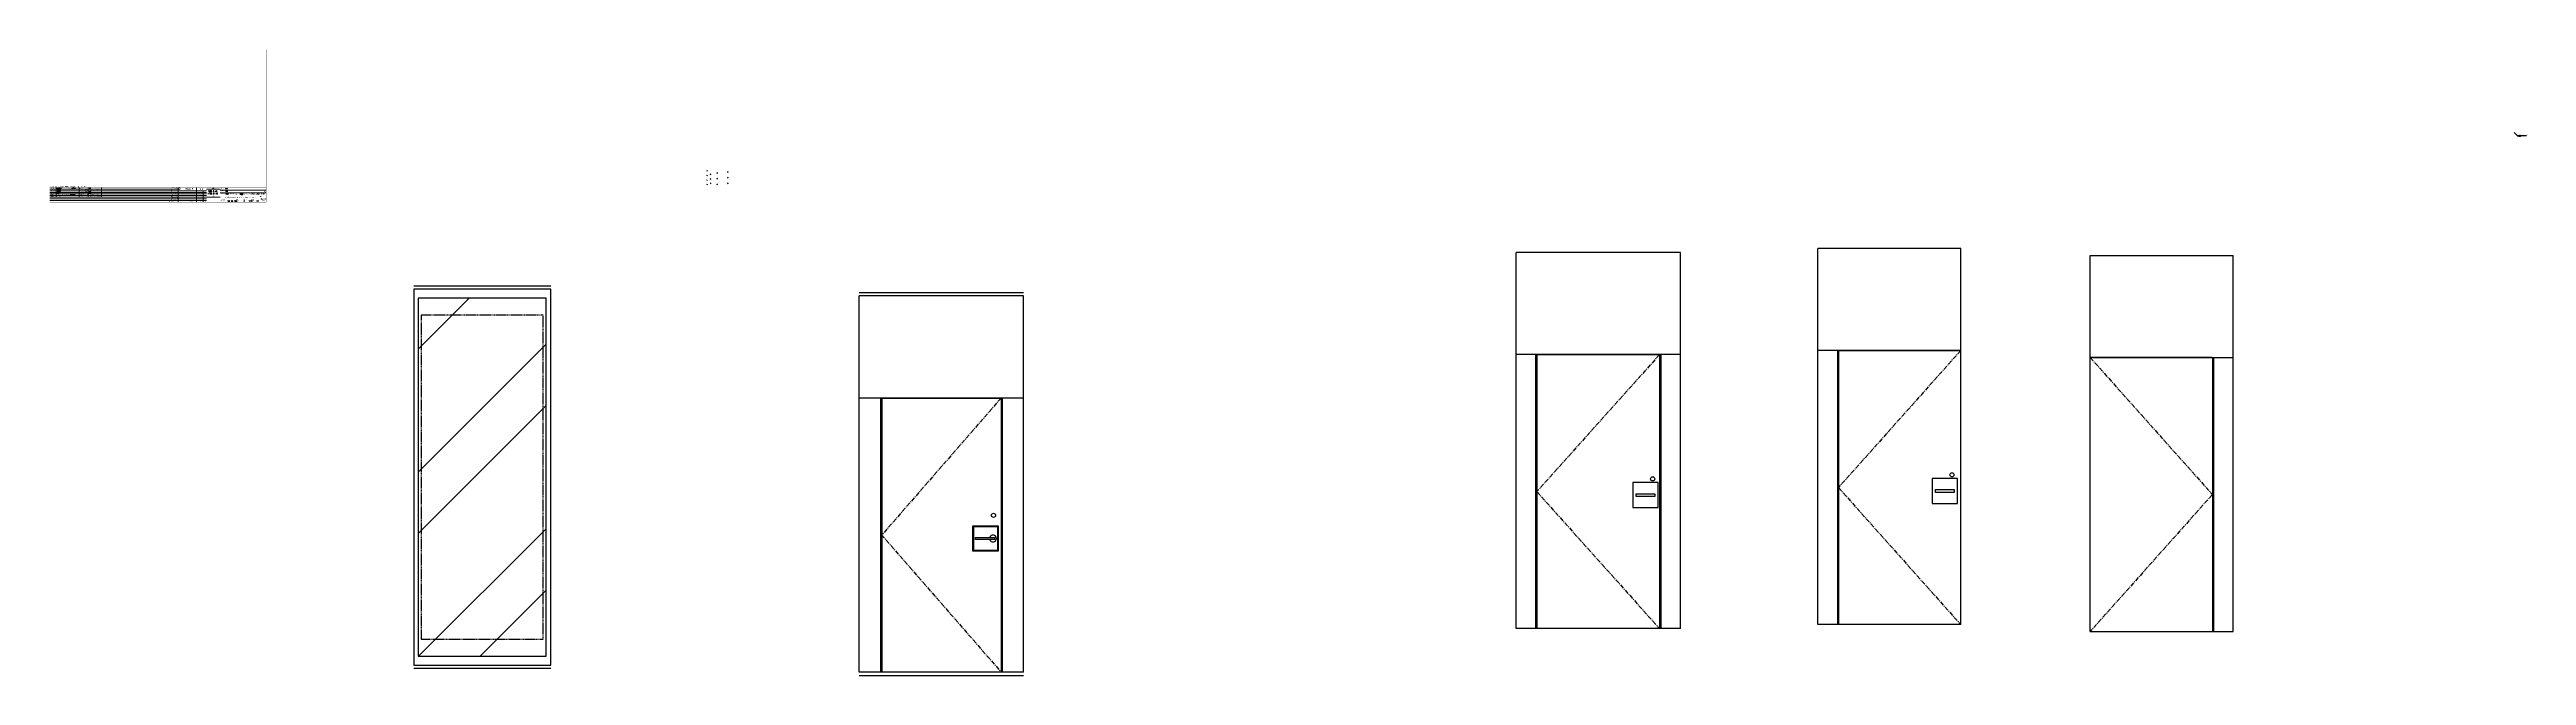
# Model space of a CAD drawing. Header units: inches. Extents: x 107967 to 757940, y -1505 to 368711.
# Drawn here: x 110612 to 569912, y -1505 to 114537 of the extents above; entities that cross this region are included whole.
import ezdxf
from ezdxf.enums import TextEntityAlignment as Align

# ---------------------------------------------------------------- set-up
doc = ezdxf.new("R2010")
doc.units = ezdxf.units.IN
doc.header["$MEASUREMENT"] = 0
doc.linetypes.add('CENTER', pattern=[50.8, 31.75, -6.35, 6.35, -6.35])
doc.linetypes.add('HIDDEN', pattern=[9.525, 6.35, -3.175])
for name, color, linetype in [('_P11_製品', 4, 'Continuous'), ('_P18_製品', 4, 'Continuous'), ('_グラスウール', 2, 'BATTING'), ('_ハッチング', 5, 'Continuous'), ('_図面補足', 3, 'Continuous'), ('_文字', 3, 'Continuous'), ('_製品寸法', 9, 'Continuous'), ('_躯体', 8, 'Continuous'), ('P11_製品', 4, 'Continuous')]:
    doc.layers.add(name, color=color, linetype=linetype)
doc.layers.add('_図面枠', color=7, linetype='Continuous', lineweight=0)
doc.styles.add('OKAMURA', font='simplex8.shx', dxfattribs={"width": 0.7, "bigfont": 'BIGFONT.shx'})
doc.styles.get("Standard").update_dxf_attribs({"font": 'arial.ttf'})
doc.linetypes.add('BATTING', pattern='A,0.00254,-2.54,[134,ltypeshp.shx,S=2.54,R=0,X=-2.54,Y=0],-5.08,[134,ltypeshp.shx,S=2.54,R=180,X=2.54,Y=0],-2.54', length=10.16254)
doc.dimstyles.new('OKAMURA-050', dxfattribs={"dimscale": 50, "dimtxt": 3, "dimasz": 1, "dimexe": 0, "dimexo": 3, "dimgap": 1, "dimtad": 1, "dimdec": 8, "dimdsep": 46, "dimtxsty": 'OKAMURA', "dimblk1": 'DOT', "dimblk2": 'DOT', "dimsah": 1, "dimcen": 0, "dimclrt": 3, "dimadec": 0, "dimazin": 0, "dimtfac": 1, "dimtdec": 8, "dimtix": 1, "dimtmove": 2, "dimatfit": 3, "dimfxl": 1, "dimtolj": 1, "dimarcsym": 0})

# ---------------------------------------------------------------- blocks, each defined once
blk = doc.blocks.new('Zuwaku_A1')
at = {"layer": '_図面枠', "linetype": 'Continuous'}
h = blk.add_hatch(color=7, dxfattribs=at)
edge = h.paths.add_edge_path()
edge.add_ellipse((656.3, 16.8), major_axis=(-4.3, 0), ratio=0.54777, start_angle=0, end_angle=360)
edge = h.paths.add_edge_path(flags=16)
edge.add_ellipse((656.3, 16.8), major_axis=(-2.96, 0), ratio=0.693584, start_angle=0, end_angle=360)
h.paths.add_polyline_path([(664.7, 17.5), (668.1, 18.9), (666.6, 18.9), (662.5, 17.2), (662.5, 20.7), (661.4, 20.7), (661.4, 14.7), (662.5, 14.7), (662.5, 16.6), (663.5, 17), (666.9, 14.7), (669, 14.7)])
edge = h.paths.add_edge_path()
edge.add_spline(control_points=[(676.3, 15.2), (676.3, 15.2), (676.3, 17.5), (676.3, 17.5)], knot_values=[0, 0, 0, 0, 1, 1, 1, 1], degree=3, periodic=0)
edge.add_spline(control_points=[(676.3, 17.5), (676.3, 18.1), (675.3, 19.2), (672.7, 19.2)], knot_values=[1, 1, 1, 1, 2, 2, 2, 2], degree=3, periodic=0)
edge.add_spline(control_points=[(672.7, 19.2), (670.8, 19.2), (669.2, 18.7), (669.2, 17.7)], knot_values=[2, 2, 2, 2, 3, 3, 3, 3], degree=3, periodic=0)
edge.add_line((669.2, 17.7), (670.4, 17.7))
edge.add_spline(control_points=[(670.4, 17.7), (670.4, 17.9), (670.5, 18.8), (672.8, 18.8)], knot_values=[5, 5, 5, 5, 6, 6, 6, 6], degree=3, periodic=0)
edge.add_spline(control_points=[(672.8, 18.8), (674.9, 18.8), (675, 18), (675.1, 17.7)], knot_values=[6, 6, 6, 6, 7, 7, 7, 7], degree=3, periodic=0)
edge.add_spline(control_points=[(675.1, 17.7), (675.1, 17.7), (675.1, 17.5), (675, 17.4)], knot_values=[7, 7, 7, 7, 8, 8, 8, 8], degree=3, periodic=0)
edge.add_spline(control_points=[(675, 17.4), (674.9, 17.2), (674.4, 17.2), (674.4, 17.2)], knot_values=[8, 8, 8, 8, 9, 9, 9, 9], degree=3, periodic=0)
edge.add_spline(control_points=[(674.4, 17.2), (673.9, 17.1), (670.8, 17.2), (670.8, 17.2)], knot_values=[9, 9, 9, 9, 10, 10, 10, 10], degree=3, periodic=0)
edge.add_spline(control_points=[(670.8, 17.2), (670.1, 17.2), (668.6, 16.8), (668.6, 15.9)], knot_values=[10, 10, 10, 10, 11, 11, 11, 11], degree=3, periodic=0)
edge.add_spline(control_points=[(668.6, 15.9), (668.6, 15.1), (670.2, 14.5), (672.1, 14.5)], knot_values=[11, 11, 11, 11, 12, 12, 12, 12], degree=3, periodic=0)
edge.add_spline(control_points=[(672.1, 14.5), (673.2, 14.5), (674.2, 14.7), (674.9, 15)], knot_values=[12, 12, 12, 12, 13, 13, 13, 13], degree=3, periodic=0)
edge.add_spline(control_points=[(674.9, 15), (674.9, 15), (675, 15.1), (675.1, 15)], knot_values=[13, 13, 13, 13, 14, 14, 14, 14], degree=3, periodic=0)
edge.add_spline(control_points=[(675.1, 15), (675.1, 14.9), (675.2, 14.8), (675.4, 14.8), (675.5, 14.8), (676.3, 14.8), (676.3, 14.8)], knot_values=[14, 14, 14, 14, 15, 15, 15, 16, 16, 16, 16], degree=3, periodic=0)
edge.add_spline(control_points=[(676.3, 14.8), (676.3, 14.8), (676.4, 14.8), (676.4, 14.8), (676.4, 14.8), (676.3, 15.1), (676.3, 15.2)], knot_values=[16, 16, 16, 16, 17, 17, 17, 18, 18, 18, 18], degree=3, periodic=0)
edge = h.paths.add_edge_path(flags=16)
edge.add_spline(control_points=[(670.1, 16), (670.1, 16.3), (670.4, 16.9), (671.3, 16.9)], knot_values=[3, 3, 3, 3, 4, 4, 4, 4], degree=3, periodic=0)
edge.add_spline(control_points=[(671.3, 16.9), (671.3, 16.9), (674.9, 16.9), (674.9, 16.9)], knot_values=[4, 4, 4, 4, 5, 5, 5, 5], degree=3, periodic=0)
edge.add_spline(control_points=[(674.9, 16.9), (675, 16.9), (675.1, 16.8), (675.1, 16.7)], knot_values=[5, 5, 5, 5, 6, 6, 6, 6], degree=3, periodic=0)
edge.add_spline(control_points=[(675.1, 16.7), (675.1, 16.7), (675.1, 16.7), (675.1, 16.7)], knot_values=[6, 6, 6, 6, 7, 7, 7, 7], degree=3, periodic=0)
edge.add_spline(control_points=[(675.1, 16.7), (675.1, 16.7), (675.1, 16), (675.1, 16)], knot_values=[0, 0, 0, 0, 1, 1, 1, 1], degree=3, periodic=0)
edge.add_spline(control_points=[(675.1, 16), (675.1, 15.4), (673.6, 14.9), (672.2, 14.9)], knot_values=[1, 1, 1, 1, 2, 2, 2, 2], degree=3, periodic=0)
edge.add_spline(control_points=[(672.2, 14.9), (671, 14.9), (670.1, 15.4), (670.1, 16)], knot_values=[2, 2, 2, 2, 3, 3, 3, 3], degree=3, periodic=0)
edge = h.paths.add_edge_path()
edge.add_spline(control_points=[(678.2, 17.5), (678.2, 18.3), (679.1, 18.8), (680.1, 18.8)], knot_values=[8, 8, 8, 8, 9, 9, 9, 9], degree=3, periodic=0)
edge.add_spline(control_points=[(680.1, 18.8), (681.1, 18.8), (681.9, 18.3), (681.9, 17.8)], knot_values=[9, 9, 9, 9, 10, 10, 10, 10], degree=3, periodic=0)
edge.add_spline(control_points=[(681.9, 17.8), (681.9, 17.8), (681.9, 14.7), (681.9, 14.7)], knot_values=[10, 10, 10, 10, 11, 11, 11, 11], degree=3, periodic=0)
edge.add_spline(control_points=[(681.9, 14.7), (681.9, 14.7), (683, 14.7), (683, 14.7)], knot_values=[11, 11, 11, 11, 12, 12, 12, 12], degree=3, periodic=0)
edge.add_spline(control_points=[(683, 14.7), (683, 14.7), (683, 17.6), (683, 17.6)], knot_values=[12, 12, 12, 12, 13, 13, 13, 13], degree=3, periodic=0)
edge.add_spline(control_points=[(683, 17.6), (683, 17.6), (683, 17.6), (683, 17.6)], knot_values=[13, 13, 13, 13, 13.99999, 13.99999, 13.99999, 13.99999], degree=3, periodic=0)
edge.add_spline(control_points=[(683, 17.6), (683, 18.1), (683.8, 18.8), (684.8, 18.8)], knot_values=[14, 14, 14, 14, 15, 15, 15, 15], degree=3, periodic=0)
edge.add_spline(control_points=[(684.8, 18.8), (685.8, 18.8), (686.6, 18.3), (686.6, 17.8)], knot_values=[15, 15, 15, 15, 16, 16, 16, 16], degree=3, periodic=0)
edge.add_spline(control_points=[(686.6, 17.8), (686.6, 17.8), (686.6, 14.7), (686.6, 14.7)], knot_values=[16, 16, 16, 16, 17, 17, 17, 17], degree=3, periodic=0)
edge.add_spline(control_points=[(686.6, 14.7), (686.6, 14.7), (687.7, 14.7), (687.7, 14.7)], knot_values=[17, 17, 17, 17, 18, 18, 18, 18], degree=3, periodic=0)
edge.add_spline(control_points=[(687.7, 14.7), (687.7, 14.7), (687.7, 17.8), (687.7, 17.8)], knot_values=[18, 18, 18, 18, 19, 19, 19, 19], degree=3, periodic=0)
edge.add_spline(control_points=[(687.7, 17.8), (687.7, 18.3), (686.5, 19.1), (685.1, 19.1)], knot_values=[19, 19, 19, 19, 20, 20, 20, 20], degree=3, periodic=0)
edge.add_spline(control_points=[(685.1, 19.1), (684.1, 19.1), (683.2, 18.8), (682.7, 18.3)], knot_values=[0, 0, 0, 0, 1, 1, 1, 1], degree=3, periodic=0)
edge.add_spline(control_points=[(682.7, 18.3), (682.3, 18.9), (681.5, 19.2), (680.4, 19.2)], knot_values=[1, 1, 1, 1, 2, 2, 2, 2], degree=3, periodic=0)
edge.add_spline(control_points=[(680.4, 19.2), (679.6, 19.2), (678.8, 19), (678.2, 18.7)], knot_values=[2, 2, 2, 2, 3, 3, 3, 3], degree=3, periodic=0)
edge.add_spline(control_points=[(678.2, 18.7), (678.2, 18.7), (678.2, 19.1), (678.2, 19.1)], knot_values=[3, 3, 3, 3, 4, 4, 4, 4], degree=3, periodic=0)
edge.add_spline(control_points=[(678.2, 19.1), (678.2, 19.1), (677.1, 19.1), (677.1, 19.1)], knot_values=[4, 4, 4, 4, 5, 5, 5, 5], degree=3, periodic=0)
edge.add_spline(control_points=[(677.1, 19.1), (677.1, 19.1), (677.1, 14.7), (677.1, 14.7)], knot_values=[5, 5, 5, 5, 6, 6, 6, 6], degree=3, periodic=0)
edge.add_spline(control_points=[(677.1, 14.7), (677.1, 14.7), (678.2, 14.7), (678.2, 14.7)], knot_values=[6, 6, 6, 6, 7, 7, 7, 7], degree=3, periodic=0)
edge.add_spline(control_points=[(678.2, 14.7), (678.2, 14.7), (678.2, 17.5), (678.2, 17.5)], knot_values=[7, 7, 7, 7, 8, 8, 8, 8], degree=3, periodic=0)
edge = h.paths.add_edge_path()
edge.add_spline(control_points=[(689.6, 16.4), (689.6, 16.4), (689.6, 18.9), (689.6, 18.9)], knot_values=[3, 3, 3, 3, 4, 4, 4, 4], degree=3, periodic=0)
edge.add_spline(control_points=[(689.6, 18.9), (689.6, 18.9), (688.5, 18.9), (688.5, 18.9)], knot_values=[4, 4, 4, 4, 5, 5, 5, 5], degree=3, periodic=0)
edge.add_spline(control_points=[(688.5, 18.9), (688.5, 18.9), (688.5, 16.5), (688.5, 16.5)], knot_values=[5, 5, 5, 5, 6, 6, 6, 6], degree=3, periodic=0)
edge.add_spline(control_points=[(688.5, 16.5), (688.5, 15.5), (690, 14.6), (691.9, 14.6)], knot_values=[6, 6, 6, 6, 7, 7, 7, 7], degree=3, periodic=0)
edge.add_spline(control_points=[(691.9, 14.6), (692.9, 14.6), (694, 14.8), (694.8, 15.2)], knot_values=[7, 7, 7, 7, 8, 8, 8, 8], degree=3, periodic=0)
edge.add_spline(control_points=[(694.8, 15.2), (694.8, 15.2), (694.8, 14.7), (694.8, 14.7)], knot_values=[8, 8, 8, 8, 9, 9, 9, 9], degree=3, periodic=0)
edge.add_spline(control_points=[(694.8, 14.7), (694.8, 14.7), (695.9, 14.7), (695.9, 14.7)], knot_values=[9, 9, 9, 9, 10, 10, 10, 10], degree=3, periodic=0)
edge.add_spline(control_points=[(695.9, 14.7), (695.9, 14.7), (695.9, 18.9), (695.9, 18.9)], knot_values=[10, 10, 10, 10, 11, 11, 11, 11], degree=3, periodic=0)
edge.add_spline(control_points=[(695.9, 18.9), (695.9, 18.9), (694.8, 18.9), (694.8, 18.9)], knot_values=[11, 11, 11, 11, 12, 12, 12, 12], degree=3, periodic=0)
edge.add_spline(control_points=[(694.8, 18.9), (694.8, 18.9), (694.8, 16), (694.8, 16)], knot_values=[0, 0, 0, 0, 1, 1, 1, 1], degree=3, periodic=0)
edge.add_spline(control_points=[(694.8, 16), (694.7, 15.4), (693.3, 14.9), (692.1, 14.9)], knot_values=[1, 1, 1, 1, 2, 2, 2, 2], degree=3, periodic=0)
edge.add_spline(control_points=[(692.1, 14.9), (690.4, 14.9), (689.6, 15.8), (689.6, 16.4)], knot_values=[2, 2, 2, 2, 3, 3, 3, 3], degree=3, periodic=0)
edge = h.paths.add_edge_path()
edge.add_spline(control_points=[(697.9, 17.5), (697.9, 17.5), (697.9, 17.5), (697.9, 17.5)], knot_values=[6, 6, 6, 6, 6.99999, 6.99999, 6.99999, 6.99999], degree=3, periodic=0)
edge.add_spline(control_points=[(697.9, 17.5), (697.9, 18.1), (699.1, 18.8), (700.5, 18.8)], knot_values=[7, 7, 7, 7, 8, 8, 8, 8], degree=3, periodic=0)
edge.add_spline(control_points=[(700.5, 18.8), (701.8, 18.8), (702.3, 18.2), (702.4, 17.7)], knot_values=[8, 8, 8, 8, 9, 9, 9, 9], degree=3, periodic=0)
edge.add_spline(control_points=[(702.4, 17.7), (702.4, 17.7), (703.8, 17.7), (703.8, 17.7)], knot_values=[9, 9, 9, 9, 10, 10, 10, 10], degree=3, periodic=0)
edge.add_spline(control_points=[(703.8, 17.7), (703.5, 18.4), (702.7, 19), (700.6, 19)], knot_values=[10, 10, 10, 10, 11, 11, 11, 11], degree=3, periodic=0)
edge.add_spline(control_points=[(700.6, 19), (699.5, 19), (698.5, 18.8), (697.9, 18.5)], knot_values=[0, 0, 0, 0, 1, 1, 1, 1], degree=3, periodic=0)
edge.add_spline(control_points=[(697.9, 18.5), (697.9, 18.5), (697.9, 18.9), (697.9, 18.9)], knot_values=[1, 1, 1, 1, 2, 2, 2, 2], degree=3, periodic=0)
edge.add_spline(control_points=[(697.9, 18.9), (697.9, 18.9), (696.7, 18.9), (696.7, 18.9)], knot_values=[2, 2, 2, 2, 3, 3, 3, 3], degree=3, periodic=0)
edge.add_spline(control_points=[(696.7, 18.9), (696.7, 18.9), (696.7, 14.7), (696.7, 14.7)], knot_values=[3, 3, 3, 3, 4, 4, 4, 4], degree=3, periodic=0)
edge.add_spline(control_points=[(696.7, 14.7), (696.7, 14.7), (697.9, 14.7), (697.9, 14.7)], knot_values=[4, 4, 4, 4, 5, 5, 5, 5], degree=3, periodic=0)
edge.add_spline(control_points=[(697.9, 14.7), (697.9, 14.7), (697.9, 17.5), (697.9, 17.5)], knot_values=[5, 5, 5, 5, 6, 6, 6, 6], degree=3, periodic=0)
edge = h.paths.add_edge_path()
edge.add_spline(control_points=[(711.4, 15.2), (711.4, 15.2), (711.4, 17.5), (711.4, 17.5)], knot_values=[0, 0, 0, 0, 1, 1, 1, 1], degree=3, periodic=0)
edge.add_spline(control_points=[(711.4, 17.5), (711.4, 18.1), (710.5, 19.2), (707.9, 19.2)], knot_values=[1, 1, 1, 1, 2, 2, 2, 2], degree=3, periodic=0)
edge.add_spline(control_points=[(707.9, 19.2), (706, 19.2), (704.4, 18.7), (704.4, 17.7)], knot_values=[2, 2, 2, 2, 3, 3, 3, 3], degree=3, periodic=0)
edge.add_line((704.4, 17.7), (705.6, 17.7))
edge.add_spline(control_points=[(705.6, 17.7), (705.6, 17.9), (705.7, 18.8), (707.9, 18.8)], knot_values=[5, 5, 5, 5, 6, 6, 6, 6], degree=3, periodic=0)
edge.add_spline(control_points=[(707.9, 18.8), (710.1, 18.8), (710.2, 18), (710.2, 17.7)], knot_values=[6, 6, 6, 6, 7, 7, 7, 7], degree=3, periodic=0)
edge.add_spline(control_points=[(710.2, 17.7), (710.2, 17.7), (710.3, 17.5), (710.2, 17.4)], knot_values=[7, 7, 7, 7, 8, 8, 8, 8], degree=3, periodic=0)
edge.add_spline(control_points=[(710.2, 17.4), (710.1, 17.2), (709.6, 17.2), (709.6, 17.2)], knot_values=[8, 8, 8, 8, 9, 9, 9, 9], degree=3, periodic=0)
edge.add_spline(control_points=[(709.6, 17.2), (709.1, 17.1), (706, 17.2), (706, 17.2)], knot_values=[9, 9, 9, 9, 10, 10, 10, 10], degree=3, periodic=0)
edge.add_spline(control_points=[(706, 17.2), (705.3, 17.2), (703.8, 16.8), (703.8, 15.9)], knot_values=[10, 10, 10, 10, 11, 11, 11, 11], degree=3, periodic=0)
edge.add_spline(control_points=[(703.8, 15.9), (703.8, 15.1), (705.4, 14.5), (707.3, 14.5)], knot_values=[11, 11, 11, 11, 12, 12, 12, 12], degree=3, periodic=0)
edge.add_spline(control_points=[(707.3, 14.5), (708.4, 14.5), (709.4, 14.7), (710.1, 15)], knot_values=[12, 12, 12, 12, 13, 13, 13, 13], degree=3, periodic=0)
edge.add_spline(control_points=[(710.1, 15), (710.1, 15), (710.2, 15.1), (710.2, 15)], knot_values=[13, 13, 13, 13, 14, 14, 14, 14], degree=3, periodic=0)
edge.add_spline(control_points=[(710.2, 15), (710.3, 14.9), (710.4, 14.8), (710.5, 14.8), (710.7, 14.8), (711.5, 14.8), (711.5, 14.8)], knot_values=[14, 14, 14, 14, 15, 15, 15, 16, 16, 16, 16], degree=3, periodic=0)
edge.add_spline(control_points=[(711.5, 14.8), (711.5, 14.8), (711.6, 14.8), (711.6, 14.8), (711.6, 14.8), (711.4, 15.1), (711.4, 15.2)], knot_values=[16, 16, 16, 16, 17, 17, 17, 18, 18, 18, 18], degree=3, periodic=0)
edge = h.paths.add_edge_path(flags=16)
edge.add_spline(control_points=[(710.3, 16), (710.3, 16), (710.3, 16.7), (710.3, 16.7)], knot_values=[0, 0, 0, 0, 1, 1, 1, 1], degree=3, periodic=0)
edge.add_spline(control_points=[(710.3, 16.7), (710.3, 16.8), (710.2, 16.9), (710.1, 16.9)], knot_values=[5, 5, 5, 5, 6, 6, 6, 6], degree=3, periodic=0)
edge.add_spline(control_points=[(710.1, 16.9), (710.1, 16.9), (706.5, 16.9), (706.5, 16.9)], knot_values=[4, 4, 4, 4, 5, 5, 5, 5], degree=3, periodic=0)
edge.add_spline(control_points=[(706.5, 16.9), (705.5, 16.9), (705.2, 16.3), (705.2, 16)], knot_values=[3, 3, 3, 3, 4, 4, 4, 4], degree=3, periodic=0)
edge.add_spline(control_points=[(705.2, 16), (705.2, 15.4), (706.2, 14.9), (707.4, 14.9)], knot_values=[2, 2, 2, 2, 3, 3, 3, 3], degree=3, periodic=0)
edge.add_spline(control_points=[(707.4, 14.9), (708.7, 14.9), (710.3, 15.4), (710.3, 16)], knot_values=[1, 1, 1, 1, 2, 2, 2, 2], degree=3, periodic=0)
at = {"layer": '_図面枠', "color": 7, "linetype": 'Continuous'}
for p, q in [((484.5, 48), (0, 48)), ((582, 42), (0, 42)), ((582, 36), (0, 36)), ((582, 30), (0, 30)), ((484.5, 24), (0, 24)), ((632, 18), (0, 18)), ((582, 12), (0, 12)), ((582, 6), (0, 6)), ((582, 24), (484.5, 24)), ((544.5, 54), (544.5, 0)), ((569.5, 42), (569.5, 0)), ((632, 48), (582, 48)), ((693.5, 10), (693.5, 0)), ((721.5, 10), (721.5, 0)), ((749.5, 10), (749.5, 0)), ((789.6, 7), (791.9, 11.4))]:
    blk.add_line(p, q, dxfattribs=at)
at = {"layer": '_図面枠', "color": 7}
for p, q in [((476.5, 54), (476.5, 0)), ((632, 44), (803, 44)), ((632, 34), (803, 34))]:
    blk.add_line(p, q, dxfattribs=at)
at = {"layer": '_図面枠', "color": 7, "const_width": 1}
blk.add_lwpolyline([(803, 565), (0, 565), (0, 0), (803, 0)], close=True, dxfattribs=at)
at = {"layer": '_図面枠', "color": 7}
for points, const_width in [([(0, 54), (803, 54)], 0.7), ([(582, 24), (803, 24)], 0.5), ([(632, 10), (777.5, 10)], 0.5)]:
    blk.add_lwpolyline(points, dxfattribs=dict(at, const_width=const_width))
at = {"layer": '_図面枠', "color": 7, "linetype": 'Continuous', "const_width": 0.5}
for points in [[(447.5, 54), (447.5, 0)], [(484.5, 54), (484.5, 0)], [(582, 54), (582, 0)], [(632, 54), (632, 0)], [(777.5, 24), (777.5, 0)]]:
    blk.add_lwpolyline(points, dxfattribs=at)
at = {"layer": '_図面枠', "color": 7, "linetype": 'Continuous'}
for centre, radius in [((558.8, 48), 0.5), ((558.8, 48), 0.25), ((567.3, 48), 0.5), ((567.3, 48), 0.25)]:
    blk.add_circle(centre, radius, dxfattribs=at)
at = {"layer": '_図面枠', "color": 3, "style": 'OKAMURA', "width": 0.7}
for s, height, p in [('壁', 3.5, (449.6, 43)), ('柱型', 3.5, (449.6, 37)), ('天井ボード', 3.5, (449.6, 31)), ('膳板・Ｐカン', 3.5, (449.6, 19)), ('サッシュ・方立', 3.5, (449.6, 7)), ('ブラインドＢＯＸ', 3.5, (449.6, 13)), ('その他', 3.5, (449.6, 1)), ('Ｔバー', 3.5, (449.6, 25)), ('ビス打ちの確認', 3.5, (451.7, 49)), ('不可', 3.5, (477.7, 49)), ('最終更新日', 6, (502.7, 45)), ('訂正理由 ', 3.5, (515.8, 1.5)), ('年月日 ', 3.5, (553.2, 1.3)), ('署名 ', 3.5, (573.4, 1.4)), ('図面尺度 ', 3.5, (601.3, 49.3)), ('御承諾', 3.5, (603.1, 19.1)), ('図面名称 ', 3.5, (633.7, 30)), ('設計年月日 ', 3.5, (634.1, 5.6)), ('物件名 ', 3.5, (634.3, 50.1)), ('顧客名 ', 3.5, (634.3, 39.8)), ('検図 ', 3.5, (694.6, 5.8)), ('設計 ', 3.5, (722.6, 5.8)), ('製図 ', 3.5, (750.8, 5.8)), ('葉数 ', 3.5, (778.8, 18.8)), ('殿', 5, (796, 36.6))]:
    blk.add_text(s, height=height, dxfattribs=at).set_placement(p)
at = {"layer": '_図面枠', "color": 7, "linetype": 'Continuous', "width": 0.9}
for s, height, p in [('CORPORATION', 4, (717.2, 14.7)), ('Ver.3.0', 2, (758.6, 14.7))]:
    blk.add_text(s, height=height, dxfattribs=at).set_placement(p)
at = {"layer": '_図面枠', "color": 3, "style": 'OKAMURA', "flags": 8}
for tag, p, height, width in [('備考欄01', (3, 49.5), 3.5, 0.7), ('備考欄02', (3, 43.5), 3.5, 0.7), ('備考欄03', (3, 37.5), 3.5, 0.7), ('備考欄04', (3, 31.5), 3.5, 0.7), ('備考欄05', (3, 25.5), 3.5, 0.7), ('備考欄06', (3, 19.5), 3.5, 0.7), ('備考欄07', (3, 13.5), 3.5, 0.7), ('備考欄08', (3, 7.5), 3.5, 0.7), ('備考欄09', (3, 1.5), 3.5, 0.7), ('避難安全検証法', (443, 1.5), 3.5, 0.8), ('ビス打ち確認01', (479.2, 43.5), 3, 0.7), ('ビス打ち確認02', (479.2, 37.5), 3, 0.7), ('ビス打ち確認03', (479.2, 31.5), 3, 0.7), ('ビス打ち確認04', (479.2, 25.5), 3, 0.7), ('ビス打ち確認05', (479.2, 19.5), 3, 0.7), ('ビス打ち確認06', (479.2, 13.5), 3, 0.7), ('ビス打ち確認07', (479.2, 7.5), 3, 0.7), ('ビス打ち確認08', (479.2, 1.5), 3, 0.7), ('図面更新内容01', (487.5, 37.5), 3, 0.7), ('図面更新内容02', (487.5, 31.5), 3, 0.7), ('図面更新内容03', (487.5, 25.5), 3, 0.7), ('図面更新内容04', (487.5, 19.5), 3, 0.7), ('図面更新内容05', (487.5, 13.5), 3, 0.7), ('図面更新内容06', (487.5, 7.5), 3, 0.7), ('BUKKENNAME', (651.5, 46.4), 5, 0.7), ('ZUMENNAME(FREE_INPUT)', (651.7, 26.6), 5, 0.7), ('KOKYAKUNAME', (651.6, 36.2), 5, 0.7)]:
    blk.add_attdef(tag, p, '', height=height, dxfattribs=dict(at, width=width))
at = {"layer": '_図面枠', "color": 3, "style": 'OKAMURA', "width": 0.7, "flags": 8}
for tag, height, p in [('最終更新年', 4, (556.8, 46)), ('最終更新月', 4, (565.3, 46)), ('最終更新日', 4, (573.8, 46)), ('SYODAKU-DATE', 5, (629.2, 4.9)), ('SEKKEI-DATE', 5, (691.5, 0.7)), ('KENZU', 5, (719.5, 0.7)), ('SEKKEI', 5, (747.5, 0.7)), ('YOUSUU-KO', 5, (786.7, 7.7)), ('SEIZU', 5, (775.5, 0.7)), ('YOUSUU', 5, (800.8, 7.7))]:
    blk.add_attdef(tag, text='', height=height, dxfattribs=at).set_placement(p, align=Align.RIGHT)
for tag, height, p in [('図面更新日01', 3, (557, 37.5)), ('図面更新日02', 3, (557, 31.5)), ('図面更新日03', 3, (557, 25.5)), ('図面更新日04', 3, (557, 19.5)), ('図面更新日05', 3, (557, 13.5)), ('図面更新日06', 3, (557, 7.5)), ('SYODAKUCHECK', 8, (597.3, 4.9)), ('更新者名01', 3, (575.7, 37.5)), ('更新者名02', 3, (575.7, 31.5)), ('更新者名03', 3, (575.7, 25.5)), ('更新者名04', 3, (575.7, 19.5)), ('更新者名05', 3, (575.7, 13.5)), ('更新者名06', 3, (575.7, 7.5)), ('ZUMENSCALE02', 5, (606.8, 28.8)), ('ZUMENSCALE', 5, (606.8, 37.7))]:
    blk.add_attdef(tag, text='', height=height, dxfattribs=at).set_placement(p, align=Align.CENTER)
at = {"layer": '_図面補足', "color": 2, "style": 'OKAMURA', "width": 0.8, "flags": 8}
blk.add_attdef('注意事項', (2.8, 55.2), '', height=3.5, dxfattribs=at)
at = {"layer": 'Defpoints', "style": 'OKAMURA', "width": 0.7, "flags": 8}
blk.add_attdef('ZUWAKUTYPE', text='', height=3.5, dxfattribs=at).set_placement((800.8, 2.8), align=Align.RIGHT)
blk = doc.blocks.new('P11_FRAME')
at = {"layer": '_図面枠', "linetype": 'Continuous'}
for p, q in [((1197, 2700), (1197, 900)), ((5500, 2700), (5500, 900)), ((7152, 2700), (7152, 900))]:
    blk.add_line(p, q, dxfattribs=at)
at = {"layer": '_図面枠'}
blk.add_line((9601, 2700), (9601, 900), dxfattribs=at)
at = {"layer": '_文字', "color": 1}
blk.add_ellipse((4440, 2542), major_axis=(262, 0), ratio=0.506574, dxfattribs=at)
at = {"layer": '_図面枠', "xscale": 50, "yscale": 50, "zscale": 50}
blk.add_blockref('Zuwaku_A1', (0, 0), dxfattribs=at).add_auto_attribs({'ZUMENSCALE': '1:50、3（A1）', 'ZUMENSCALE02': '1:100、6（A3）', 'BUKKENNAME': '***', 'KOKYAKUNAME': '***', 'ZUMENNAME(FREE_INPUT)': '***F フェローウォール100 平面図・下地伏図・展開図・詳細図', 'SEKKEI-DATE': '16・11・15', 'SEKKEI': '***', 'SEIZU': '***', 'YOUSUU-KO': '*', 'YOUSUU': '*', 'ZUWAKUTYPE': '（平）', '避難安全検証法': '■', '注意事項': '本図面は、間仕切設置に問題の無い天井・床であることで作図されています。', 'ビス打ち確認01': '□', 'ビス打ち確認02': '□', 'ビス打ち確認03': '□', 'ビス打ち確認04': '□', 'ビス打ち確認05': '□', 'ビス打ち確認06': '□', 'ビス打ち確認07': '□', 'ビス打ち確認08': '□'})
at = {"layer": '_文字', "style": 'OKAMURA'}
for s, height, width, p in [('遮音壁', 175, 0.8, (177, 950)), ('天井高 ', 175, 0.8, (177, 2450)), ('階高 ', 175, 0.8, (177, 1850)), ('吊下地', 175, 0.8, (177, 1250)), ('フトコロ高 ', 175, 0.8, (177, 2150)), ('レール', 175, 0.8, (177, 1550)), ('無し', 180, 0.7, (1396, 970)), ('CH=***', 180, 0.7, (1396, 2450)), ('***', 180, 0.7, (1396, 1550)), ('アングル下地・防振ゴム付き（CO GOM）', 180, 0.7, (1396, 1250)), ('H=***', 180, 0.7, (1396, 2150)), ('H=***', 180, 0.7, (1396, 1850)), ('壁面材', 175, 0.8, (5692, 1563)), ('壁面材フレーム色', 175, 0.8, (5692, 1250)), ('パネル色', 175, 0.8, (5692, 2450)), ('パネルフレーム色', 175, 0.8, (5692, 2150)), ('フィレットS', 175, 0.8, (5683, 1865)), ('レール色', 175, 0.8, (5692, 950)), ('***', 175, 0.8, (7310, 1865)), ('***', 175, 0.8, (7328, 2450)), ('***', 175, 0.8, (7328, 1550)), ('アルミ色アルマイト仕上げ', 175, 0.8, (7328, 2150)), ('アルミ色アルマイト仕上げ', 175, 0.8, (7328, 1250)), ('アルミ色アルマイト仕上げ', 175, 0.8, (7328, 950))]:
    blk.add_text(s, height=height, dxfattribs=dict(at, width=width)).set_placement(p)
at = {"layer": '_文字', "color": 1, "style": 'OKAMURA', "width": 0.7}
blk.add_text('有り', height=180, dxfattribs=at).set_placement((1756, 970))
at = {"layer": '_文字', "style": 'OKAMURA'}
blk.add_text('（ｸﾞﾘｯﾄﾞ・ｼｽﾃﾑ・在来）', height=175, dxfattribs=at).set_placement((3302, 2462))
blk = doc.blocks.new('P_WALL')
at = {"layer": '_躯体'}
for p, q in [((0, 63), (-95, -44)), ((0, 0), (-95, -107))]:
    blk.add_line(p, q, dxfattribs=at)
blk = doc.blocks.new('*U349')
at = {"layer": '_躯体'}
for p in [(95.4479, 2550), (95.4479, 1500), (95.4479, 1500), (95.4479, 450)]:
    blk.add_blockref('P_WALL', p, dxfattribs=at)
blk = doc.blocks.new('*U348')
at = {"layer": '_躯体'}
for p in [(0, 2550), (0, 1500), (0, 1500), (0, 450)]:
    blk.add_blockref('P_WALL', p, dxfattribs=at)
blk = doc.blocks.new('_DOT')
at = {"color": 0, "linetype": 'ByBlock'}
blk.add_line((-0.5, 0), (-1, 0), dxfattribs=at)
at = {"color": 0, "linetype": 'ByBlock', "const_width": 0.5}
blk.add_lwpolyline([(-0.25, 0, 1), (0.25, 0, 1)], format="xyb", close=True, dxfattribs=at)
blk = doc.blocks.new('*U346')
at = {"layer": '_躯体'}
for p in [(0, 3000), (0, 2150), (0, 2150), (0, 1300), (0, 1300), (0, 450)]:
    blk.add_blockref('P_WALL', p, dxfattribs=at)
blk = doc.blocks.new('*U347')
at = {"layer": '_躯体'}
for p in [(95.4479, 2150), (95.4479, 1300), (95.4479, 1300), (95.4479, 450)]:
    blk.add_blockref('P_WALL', p, dxfattribs=at)
blk = doc.blocks.new('*U202')
at = {"layer": '_P11_製品'}
for p, q in [((0, 25), (0, 2770)), ((1200, 25), (1200, 2770)), ((1200, 2025), (0, 2025)), ((156, 2025), (1044, 2025)), ((156, 2025), (156, 25)), ((165, 2025), (165, 25)), ((1036, 2025), (1036, 25)), ((1044, 2025), (1044, 25)), ((0, 0), (1200, 0))]:
    blk.add_line(p, q, dxfattribs=at)
at = {"layer": '_P11_製品', "color": 1, "linetype": 'CENTER'}
for p, q in [((1036, 2025), (165, 1025)), ((164, 1025), (1036, 25))]:
    blk.add_line(p, q, dxfattribs=at)
at = {"layer": '_P11_製品'}
for points in [[(0, 2795), (1200, 2795)], [(1200, 2770), (0, 2770)], [(1200, 25), (0, 25)]]:
    blk.add_lwpolyline(points, dxfattribs=at)
for points in [[(1014, 908), (830, 908), (830, 1092), (1014, 1092)], [(1010, 913), (836, 913), (836, 1087), (1010, 1087)]]:
    blk.add_lwpolyline(points, close=True, dxfattribs=at)
blk.add_lwpolyline([(986, 992), (850, 992, -0.414214), (848, 994), (848, 1006, -0.414214), (850, 1008), (986, 1008, -0.414214), (988, 1006), (988, 994, -0.414214)], format="xyb", close=True, dxfattribs=at)
blk.add_circle((980, 1169), 15, dxfattribs=at)
blk.add_arc((976, 1000), 25, 197.4576, 162.5424, dxfattribs=at)
blk = doc.blocks.new('p11- tay nam')
for points in [[(-144, -210), (40, -210), (40, -26), (-144, -26)], [(-121, -108), (17, -108), (17, -128), (-121, -128)]]:
    blk.add_lwpolyline(points, close=True)
blk.add_circle((0, 0), 15)
blk = doc.blocks.new('*U264')
at = {"layer": '_P18_製品'}
for p, q in [((0, 25), (0, 2770)), ((1200, 25), (1200, 2770)), ((1200, 2025), (0, 2025)), ((143.5, 2025), (143.5, 25)), ((152, 2025), (152, 25)), ((156, 2025), (1044, 2025)), ((1048, 2025), (1048, 25)), ((1056.5, 2025), (1056.5, 25))]:
    blk.add_line(p, q, dxfattribs=at)
at = {"layer": '_P18_製品', "color": 1, "linetype": 'CENTER'}
for p, q in [((1048, 2025), (152, 1025)), ((152, 1025), (1048, 25))]:
    blk.add_line(p, q, dxfattribs=at)
at = {"layer": '_P18_製品'}
for points in [[(1200, 2770), (0, 2770)], [(1200, 25), (0, 25)]]:
    blk.add_lwpolyline(points, dxfattribs=at)
at = {"layer": 'P11_製品'}
blk.add_blockref('p11- tay nam', (997.5, 1118), dxfattribs=at)
blk = doc.blocks.new('*U262')
at = {"layer": '_P18_製品'}
for p, q in [((0, 25), (0, 2770)), ((1044, 2025), (1044, 2770)), ((1044, 2025), (0, 2025)), ((143.5, 2025), (143.5, 25)), ((152, 2025), (152, 25)), ((156, 2025), (1044, 2025)), ((1044, 25), (1044, 2025))]:
    blk.add_line(p, q, dxfattribs=at)
at = {"layer": '_P18_製品', "color": 1, "linetype": 'CENTER'}
for p, q in [((1044, 2025), (152, 1025)), ((152, 1025), (1044, 25))]:
    blk.add_line(p, q, dxfattribs=at)
at = {"layer": '_P18_製品'}
for points in [[(1044, 2770), (0, 2770)], [(1044, 25), (0, 25)]]:
    blk.add_lwpolyline(points, dxfattribs=at)
at = {"layer": 'P11_製品'}
blk.add_blockref('p11- tay nam', (980, 1118), dxfattribs=at)
blk = doc.blocks.new('*U261')
at = {"layer": '_P18_製品'}
for p, q in [((-1044, 2025), (-1044, 2770)), ((0, 25), (0, 2770)), ((-1044, 25), (-1044, 2025)), ((-156, 2025), (-1044, 2025)), ((-1044, 2025), (0, 2025)), ((-152, 2025), (-152, 25)), ((-144, 2025), (-144, 25))]:
    blk.add_line(p, q, dxfattribs=at)
at = {"layer": '_P18_製品', "color": 1, "linetype": 'CENTER'}
for p, q in [((-1044, 2025), (-152, 1025)), ((-152, 1025), (-1044, 25))]:
    blk.add_line(p, q, dxfattribs=at)
at = {"layer": '_P18_製品'}
for points in [[(-1044, 2770), (0, 2770)], [(-1044, 25), (0, 25)]]:
    blk.add_lwpolyline(points, dxfattribs=at)
blk = doc.blocks.new('P11_NE_FRONT_VIEW_WITH_MIRROR')
at = {"layer": '_ハッチング'}
h = blk.add_hatch(dxfattribs=at)
h.set_pattern_fill('ANSI32', color=256, scale=100)
h.set_pattern_definition([(45, (18651.5, 15724), (-673.52, 673.52), []), (45, (19100.5, 15724), (-673.52, 673.52), [])])
h.paths.add_polyline_path([(33, 90), (967, 90), (967, 2705), (33, 2705)])
at = {"layer": 'P11_製品'}
for p, q in [((0, 2795), (1000, 2795)), ((1000, 0), (0, 0))]:
    blk.add_line(p, q, dxfattribs=at)
for points in [[(0, 25), (1000, 25), (1000, 2770), (0, 2770)], [(33, 90), (967, 90), (967, 2705), (33, 2705)]]:
    blk.add_lwpolyline(points, close=True, dxfattribs=at)
at = {"layer": 'P11_製品', "color": 5, "linetype": 'HIDDEN'}
blk.add_lwpolyline([(55, 215), (945, 215), (945, 2580), (55, 2580)], close=True, dxfattribs=at)
blk = doc.blocks.new('*U272')
at = {"layer": '_文字', "style": 'OKAMURA', "width": 0.7}
for s, p in [('緩衝材（エプトシーラー黒色）', (608, -542)), ('□45x15', (608, -733))]:
    blk.add_text(s, height=150, dxfattribs=at).set_placement(p)
at = {"layer": '_製品寸法'}
blk.add_leader([(0, 0), (586, -563), (2309, -563)], dimstyle='OKAMURA-050', override={"dimgap": 1, "dimtad": 0}, dxfattribs=at)

msp = doc.modelspace()

# ---------------------------------------------------------------- block references
at = {"xscale": 25.4, "yscale": 25.4, "zscale": 25.4}
for name, p in [('P11_NE_FRONT_VIEW_WITH_MIRROR', (178147, -246)), ('*U202', (260757, -1505))]:
    msp.add_blockref(name, p, dxfattribs=at)
at = {"layer": '_P11_製品'}
for name, p in [('*U346', (232566, 89039)), ('*U349', (236329, 89303)), ('*U347', (233121, 89278)), ('*U348', (234462, 89118))]:
    msp.add_blockref(name, p, dxfattribs=at)
at = {"layer": '_グラスウール', "color": 0, "xscale": 25.4, "yscale": 25.4, "zscale": 25.4}
for name, p in [('*U264', (382542, 6540)), ('*U262', (438481, 7295)), ('*U261', (515534, 6002))]:
    msp.add_blockref(name, p, dxfattribs=at)
at = {"layer": '_文字'}
for name, p in [('P11_FRAME', (110637, 86262)), ('*U272', (567602, 99139))]:
    msp.add_blockref(name, p, dxfattribs=at)

doc.saveas('drawing.dxf')
